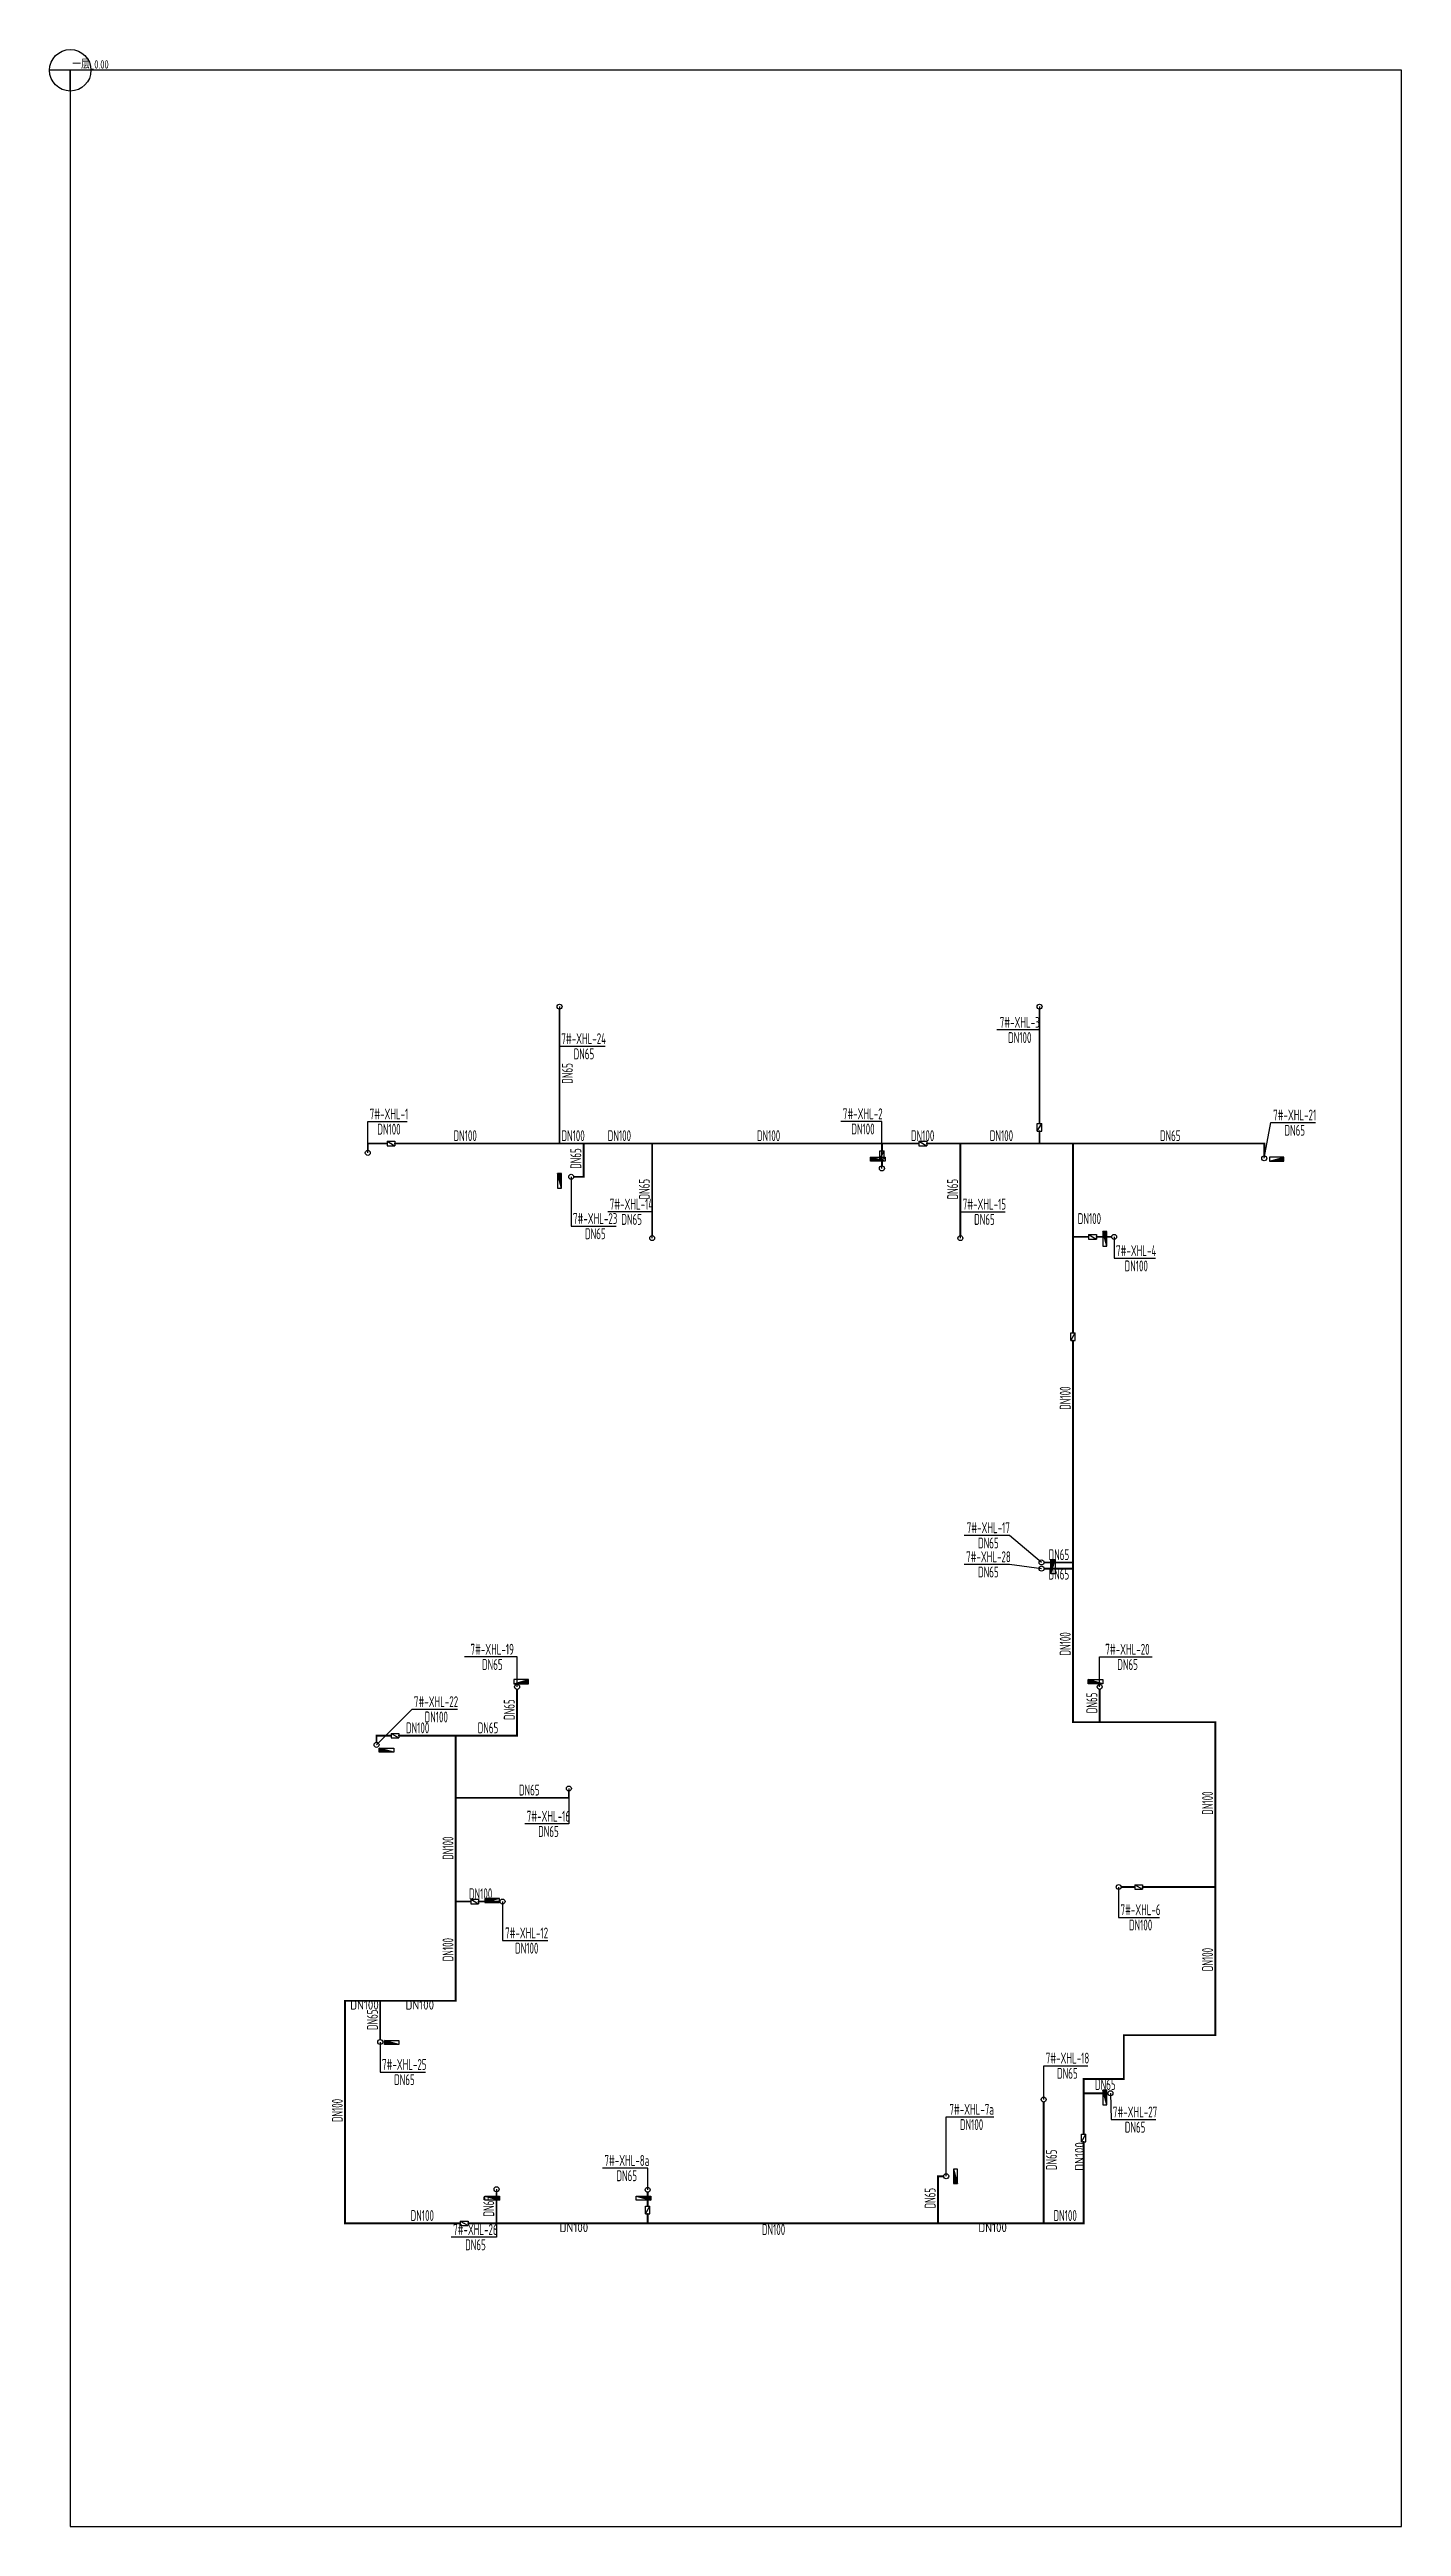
# Model space of a CAD drawing. Header units: millimetres. Extents: x 38276 to 732616, y -569659 to 393546.
# Drawn here: x 38276 to 103484, y 96341 to 215774 of the extents above; entities that cross this region are included whole.
import ezdxf

# ---------------------------------------------------------------- set-up
doc = ezdxf.new("R2010")
doc.units = ezdxf.units.MM
doc.header["$LTSCALE"] = 1000
for name, color, linetype in [('DIM_消防', 3, 'Continuous'), ('EQUIP_消火栓', 7, 'Continuous'), ('PIPE-消防', 1, 'Continuous'), ('S-Xh_注释', 3, 'Continuous'), ('TEXT_消防', 7, 'Continuous'), ('VALVE_消防', 7, 'Continuous'), ('VPIPE-消防', 1, 'Continuous')]:
    doc.layers.add(name, color=color, linetype=linetype)
doc.styles.add('_TWT_PIPEDN', font='GBENOR', dxfattribs={"width": 0.7, "height": 3.5, "bigfont": 'HZTXT'})
doc.styles.add('_TWT_SERIAL', font='GBENOR', dxfattribs={"width": 0.7, "height": 3.5, "bigfont": 'HZTXT'})
doc.styles.get("Standard").update_dxf_attribs({"font": 'gbenor.shx', "bigfont": 'gbcbig.shx'})

msp = doc.modelspace()

# ---------------------------------------------------------------- texts
at = {"layer": 'DIM_消防', "color": 7, "style": '_TWT_SERIAL', "width": 0.7}
for s, p in [('7#-XHL-3', (84106, 168605)), ('7#-XHL-24', (62963, 167819)), ('DN65', (63554, 167084)), ('DN100', (84510, 167870)), ('7#-XHL-1', (53718, 164187)), ('DN100', (54085, 163452)), ('7#-XHL-2', (76540, 164195)), ('DN100', (76948, 163460)), ('7#-XHL-21', (97294, 164135)), ('DN65', (97839, 163400)), ('7#-XHL-14', (65295, 159837)), ('7#-XHL-15', (82321, 159837)), ('7#-XHL-23', (63523, 159145)), ('DN65', (64105, 158410)), ('DN65', (65855, 159102)), ('DN65', (82872, 159102)), ('7#-XHL-4', (89716, 157595)), ('DN100', (90129, 156860)), ('7#-XHL-17', (82515, 144235)), ('7#-XHL-28', (82484, 142835)), ('DN65', (83060, 143500)), ('DN65', (83060, 142100)), ('7#-XHL-19', (58580, 138375)), ('7#-XHL-20', (89200, 138375)), ('DN65', (59136, 137640)), ('DN65', (89776, 137640)), ('7#-XHL-22', (55851, 135847)), ('DN100', (56366, 135112)), ('7#-XHL-16', (61293, 130325)), ('DN65', (61845, 129590)), ('7#-XHL-6', (89932, 125815)), ('DN100', (90338, 125080)), ('7#-XHL-12', (60247, 124697)), ('DN100', (60731, 123962)), ('7#-XHL-25', (54313, 118355)), ('7#-XHL-18', (86326, 118661)), ('DN65', (86871, 117926)), ('DN65', (54895, 117620)), ('7#-XHL-7a', (81678, 116191)), ('DN100', (82187, 115456)), ('7#-XHL-27', (89564, 116065)), ('DN65', (90139, 115330)), ('7#-XHL-8a', (65040, 113725)), ('DN65', (65619, 112990)), ('7#-XHL-26', (57742, 110395)), ('DN65', (58325, 109660))]:
    msp.add_text(s, height=525, dxfattribs=at).set_placement(p)
at = {"layer": 'TEXT_消防', "style": '_TWT_PIPEDN', "width": 0.7}
for s, p in [('DN65', (63513, 165906)), ('DN65', (63923, 161804)), ('DN65', (67230, 160325)), ('DN65', (82096, 160325)), ('DN100', (87528, 150184)), ('DN100', (87528, 138333)), ('DN65', (60713, 135229)), ('DN65', (88813, 135553)), ('DN100', (94392, 130658)), ('DN100', (57756, 128484)), ('DN100', (57756, 123591)), ('DN100', (94392, 123114)), ('DN65', (54113, 120275)), ('DN100', (52419, 115834)), ('DN65', (86863, 113523)), ('DN65', (81013, 111673)), ('DN65', (59723, 111284))]:
    msp.add_text(s, height=525, rotation=90, dxfattribs=at).set_placement(p)
for s, p in [('DN100', (57761, 163140)), ('DN100', (62966, 163140)), ('DN100', (65199, 163140)), ('DN100', (72394, 163140)), ('DN100', (79827, 163140)), ('DN100', (83627, 163140)), ('DN65', (91833, 163140)), ('DN100', (87869, 159142)), ('DN65', (86463, 142937)), ('DN65', (86463, 141998)), ('DN100', (55468, 134586)), ('DN65', (58927, 134586)), ('DN65', (60918, 131586)), ('DN100', (58507, 126586)), ('DN65', (88703, 117388)), ('DN100', (55693, 111071)), ('DN100', (86700, 111071)), ('DN100', (72634, 110395))]:
    msp.add_text(s, height=525, dxfattribs=at).set_placement(p)
at = {"layer": 'TEXT_消防'}
for p in [(52778, 121264), (55447, 121264), (62880, 110533), (83075, 110533)]:
    msp.add_text('DN100', height=450, dxfattribs=at).set_placement(p)
msp.add_text('DN100', height=450, rotation=90, dxfattribs=at).set_placement((88180, 113494))

# ---------------------------------------------------------------- blocks, each defined once
blk = doc.blocks.new('Floorbase')
for p, q in [((0, 0), (-1000, 0)), ((0, -1000), (0, 0))]:
    blk.add_line(p, q)
blk.add_circle((0, 0), 1000)
at = {"style": '_TWT_PIPEDN', "width": 0.8}
blk.add_attdef('Elevation', (92, 81), '', height=400, dxfattribs=at)
blk = doc.blocks.new('$TwtSys$00000434')
for p, q in [((-0.5, 0.5), (-0.5, -0.5)), ((-0.5, -0.5), (0.5, 0.5)), ((0.5, 0.5), (-0.5, 0.5)), ((0.5, -0.5), (0.5, 0.5)), ((-0.5, -0.5), (0.5, -0.5))]:
    blk.add_line(p, q)
blk.add_solid([(0.5, -0.5), (0.5, 0.5), (-0.5, -0.5)])
blk = doc.blocks.new('$VALVE$00000316')
for p, q in [((-125, 72), (125, -72)), ((-125, 72), (-125, -72)), ((-125, 72), (125, 72)), ((125, 72), (125, -72)), ((-125, -72), (125, -72))]:
    blk.add_line(p, q)
at = {"const_width": 21.1}
blk.add_lwpolyline([(-11, 0, 1), (11, 0, 1)], format="xyb", close=True, dxfattribs=at)
for p in [(-125, 0), (125, 0)]:
    blk.add_point(p)
at = {"color": 7, "flags": 9}
for tag in ['XSIZE', 'YSIZE']:
    blk.add_attdef(tag, (0, 0), '', height=0.5, dxfattribs=at)

# ---------------------------------------------------------------- hatches: boundary and pattern name
at = {"layer": 'PIPE-消防'}
for points in [[(53626, 163027), (53581, 163027), (53581, 163072)], [(53626, 163027), (53626, 163072), (53581, 163072)], [(96866, 163027), (96866, 163072), (96911, 163072)], [(96866, 163027), (96911, 163027), (96911, 163072)], [(64036, 161420), (64036, 161375), (64081, 161375)], [(64036, 161420), (64081, 161420), (64081, 161375)], [(87640, 135122), (87640, 135077), (87595, 135077)], [(87640, 135122), (87595, 135122), (87595, 135077)], [(94505, 135122), (94550, 135122), (94550, 135167)], [(94505, 135122), (94505, 135167), (94550, 135167)], [(54048, 134474), (54003, 134474), (54003, 134519)], [(54048, 134474), (54048, 134519), (54003, 134519)], [(60826, 134474), (60826, 134429), (60871, 134429)], [(60826, 134474), (60871, 134474), (60871, 134429)], [(63326, 131474), (63371, 131474), (63371, 131429)], [(63326, 131474), (63326, 131429), (63371, 131429)], [(52531, 121689), (52486, 121689), (52486, 121734)], [(52531, 121689), (52531, 121734), (52486, 121734)], [(57868, 121689), (57913, 121689), (57913, 121644)], [(57868, 121689), (57868, 121644), (57913, 121644)], [(90090, 120033), (90045, 120033), (90045, 120078)], [(90090, 120033), (90090, 120078), (90045, 120078)], [(94505, 120033), (94505, 119988), (94550, 119988)], [(94505, 120033), (94550, 120033), (94550, 119988)], [(88155, 117916), (88155, 117961), (88110, 117961)], [(88155, 117916), (88110, 117916), (88110, 117961)], [(90090, 117916), (90135, 117916), (90135, 117871)], [(90090, 117916), (90090, 117871), (90135, 117871)], [(81126, 113226), (81081, 113226), (81081, 113271)], [(81126, 113226), (81126, 113271), (81081, 113271)], [(52531, 110958), (52486, 110958), (52486, 110913)], [(52531, 110958), (52531, 110913), (52486, 110913)], [(88155, 110958), (88200, 110958), (88200, 110913)], [(88155, 110958), (88155, 110913), (88200, 110913)]]:
    msp.add_hatch(color=256, dxfattribs=at).paths.add_polyline_path(points)

# ---------------------------------------------------------------- linework, layer by layer
at = {"layer": 'DIM_消防'}
for p, q in [((62876, 169624), (62876, 167714)), ((86026, 169624), (86026, 168500)), ((86026, 168500), (83974, 168500)), ((62876, 167714), (65072, 167714)), ((53626, 162574), (53626, 164082)), ((53626, 164082), (55525, 164082)), ((78426, 164090), (76450, 164090)), ((78426, 161824), (78426, 164090)), ((96866, 162310), (97176, 164030)), ((97176, 164030), (99342, 164030)), ((63436, 161420), (63436, 159040)), ((63436, 159040), (65614, 159040)), ((67343, 159732), (65206, 159732)), ((67343, 158462), (67343, 159732)), ((82208, 158462), (82208, 159732)), ((82208, 159732), (84375, 159732)), ((89626, 158524), (89626, 157490)), ((89626, 157490), (91613, 157490)), ((84574, 144130), (82385, 144130)), ((86126, 142824), (84574, 144130)), ((84574, 142730), (82385, 142730)), ((86126, 142524), (84574, 142730)), ((60826, 138270), (58286, 138270)), ((60826, 136824), (60826, 138270)), ((88926, 136824), (88926, 138270)), ((88926, 138270), (91466, 138270)), ((54048, 134027), (55764, 135742)), ((55764, 135742), (57948, 135742)), ((63326, 131924), (63326, 130220)), ((63326, 130220), (61204, 130220)), ((89842, 127174), (89842, 125710)), ((60126, 126474), (60126, 124592)), ((89842, 125710), (91814, 125710)), ((60126, 124592), (62316, 124592)), ((54226, 119700), (54226, 118250)), ((54226, 118250), (56404, 118250)), ((86226, 116926), (86226, 118556)), ((86226, 118556), (88356, 118556)), ((89446, 117230), (89476, 115960)), ((81526, 113226), (81526, 116086)), ((81526, 116086), (83828, 116086)), ((89476, 115960), (91642, 115960)), ((67126, 113620), (64952, 113620)), ((67126, 112574), (67126, 113620)), ((59836, 112600), (59836, 110290)), ((59836, 110290), (57654, 110290))]:
    msp.add_line(p, q, dxfattribs=at)
at = {"layer": 'PIPE-消防', "ltscale": 1.5, "const_width": 90}
for points in [[(62876, 169504), (62876, 163027)], [(86026, 169504), (86026, 163987)], [(86026, 163613), (86026, 163027)], [(53626, 162694), (53626, 163027)], [(53626, 163027), (54558, 163027)], [(54933, 163027), (62876, 163027)], [(62876, 163027), (64036, 163027)], [(64036, 161420), (64036, 163027)], [(64036, 163027), (67343, 163027)], [(67343, 158582), (67343, 163027)], [(67343, 163027), (78426, 163027)], [(78426, 162667), (78426, 163027)], [(78426, 163027), (80210, 163027)], [(80585, 163027), (82208, 163027)], [(82208, 158582), (82208, 163027)], [(82208, 163027), (86026, 163027)], [(86026, 163027), (87640, 163027)], [(87640, 163027), (87640, 158524)], [(96866, 163027), (87640, 163027)], [(96866, 162430), (96866, 163027)], [(63556, 161420), (64036, 161420)], [(78426, 161944), (78426, 162293)], [(87640, 158524), (87640, 153897)], [(88396, 158524), (87640, 158524)], [(89506, 158524), (88770, 158524)], [(87640, 153523), (87640, 142824)], [(86246, 142824), (87640, 142824)], [(86246, 142524), (87640, 142524)], [(87640, 142824), (87640, 142524)], [(87640, 142524), (87640, 135122)], [(60826, 136704), (60826, 134474)], [(88926, 136704), (88926, 135122)], [(87640, 135122), (88926, 135122)], [(88926, 135122), (94505, 135122)], [(94505, 135122), (94505, 127174)], [(54048, 134147), (54048, 134474)], [(54748, 134474), (54048, 134474)], [(57868, 134474), (55123, 134474)], [(57868, 134474), (60826, 134474)], [(57868, 131474), (57868, 134474)], [(57868, 126474), (57868, 131474)], [(63326, 131474), (57868, 131474)], [(63326, 131804), (63326, 131474)], [(89962, 127174), (90618, 127174)], [(90993, 127174), (94505, 127174)], [(94505, 127174), (94505, 120033)], [(57868, 121689), (57868, 126474)], [(58598, 126474), (57868, 126474)], [(60006, 126474), (58973, 126474)], [(52531, 110958), (52531, 121689)], [(52531, 121689), (54226, 121689)], [(54226, 119820), (54226, 121689)], [(54226, 121689), (57868, 121689)], [(90090, 120033), (90090, 117916)], [(90090, 120033), (94505, 120033)], [(90090, 117916), (88155, 117916)], [(88155, 117916), (88155, 117230)], [(89326, 117230), (88155, 117230)], [(88155, 117230), (88155, 115257)], [(86226, 116806), (86226, 110958)], [(88155, 114883), (88155, 110958)], [(59836, 112450), (59836, 110958)], [(67126, 112454), (67126, 111787)], [(81126, 113226), (81126, 110958)], [(81406, 113226), (81126, 113226)], [(67126, 111413), (67126, 110958)], [(52531, 110958), (58088, 110958)], [(58463, 110958), (59836, 110958)], [(59836, 110958), (67126, 110958)], [(67126, 110958), (81126, 110958)], [(81126, 110958), (86226, 110958)], [(86226, 110958), (88155, 110958)]]:
    msp.add_lwpolyline(points, dxfattribs=at)
at = {"layer": 'S-Xh_注释'}
msp.add_lwpolyline([(39276, 96341), (103484, 96341), (103484, 214774), (39276, 214774)], close=True, dxfattribs=at)
at = {"layer": 'VPIPE-消防'}
for centre in [(62876, 169624), (86026, 169624), (53626, 162574), (96866, 162310), (63436, 161420), (78426, 161824), (67343, 158462), (82208, 158462), (89626, 158524), (86126, 142824), (86126, 142524), (60826, 136824), (88926, 136824), (54048, 134027), (63326, 131924), (89842, 127174), (60126, 126474), (54226, 119700), (86226, 116926), (89446, 117230), (59836, 112600), (67126, 112574), (81526, 113226)]:
    msp.add_circle(centre, 120, dxfattribs=at)

# ---------------------------------------------------------------- block references
at = {"layer": 'EQUIP_消火栓', "zscale": 700}
for p, xscale, yscale, rotation in [((62876, 161224), 700, 200, 90), ((89176, 158424), -700, -200, 270), ((86676, 142624), -700, 200, 270), ((88726, 137074), 700, -200, 180), ((59626, 126524), 700, 200, 180), ((89176, 117024), 700, 200, 90), ((81976, 113224), 700, 200, 270)]:
    msp.add_blockref('$TwtSys$00000434', p, dxfattribs=dict(at, xscale=xscale, yscale=yscale, rotation=rotation))
for p, xscale, yscale in [((78226, 162274), -700, 200), ((97466, 162274), 700, 200), ((61026, 137074), 700, 200), ((54526, 133774), -700, 200), ((54776, 119674), -700, 200), ((59626, 112174), 700, -200), ((66926, 112174), 700, -200)]:
    msp.add_blockref('$TwtSys$00000434', p, dxfattribs=dict(at, xscale=xscale, yscale=yscale))
at = {"layer": 'S-Xh_注释', "color": 0}
msp.add_blockref('Floorbase', (39276, 214774), dxfattribs=at).add_auto_attribs({'Elevation': '一层_0.00'})
at = {"layer": 'VALVE_消防', "zscale": 1.5}
for p, xscale, yscale, rotation in [((86026, 163800), -1.5, -1.5, 270), ((78426, 162480), 1.5, 1.5, 90), ((88583, 158524), -1.5, -1.5, 180), ((87640, 153710), -1.5, -1.5, 270), ((54936, 134474), -1.5, -1.5, 180), ((58786, 126474), -1.5, -1.5, 180), ((88155, 115070), -1.5, -1.5, 270), ((67126, 111600), -1.5, -1.5, 270)]:
    msp.add_blockref('$VALVE$00000316', p, dxfattribs=dict(at, xscale=xscale, yscale=yscale, rotation=rotation))
at = {"layer": 'VALVE_消防', "xscale": 1.5, "yscale": 1.5, "zscale": 1.5}
for p in [(54746, 163027), (80398, 163027), (90806, 127174), (58276, 110958)]:
    msp.add_blockref('$VALVE$00000316', p, dxfattribs=at)

msp.set_redraw_order([(e.dxf.handle, doc.entitydb.next_handle()) for e in msp.query("TEXT MTEXT ATTDEF DIMENSION ARC_DIMENSION")])  # texts and dimensions are drawn at this point

doc.saveas('drawing.dxf')
